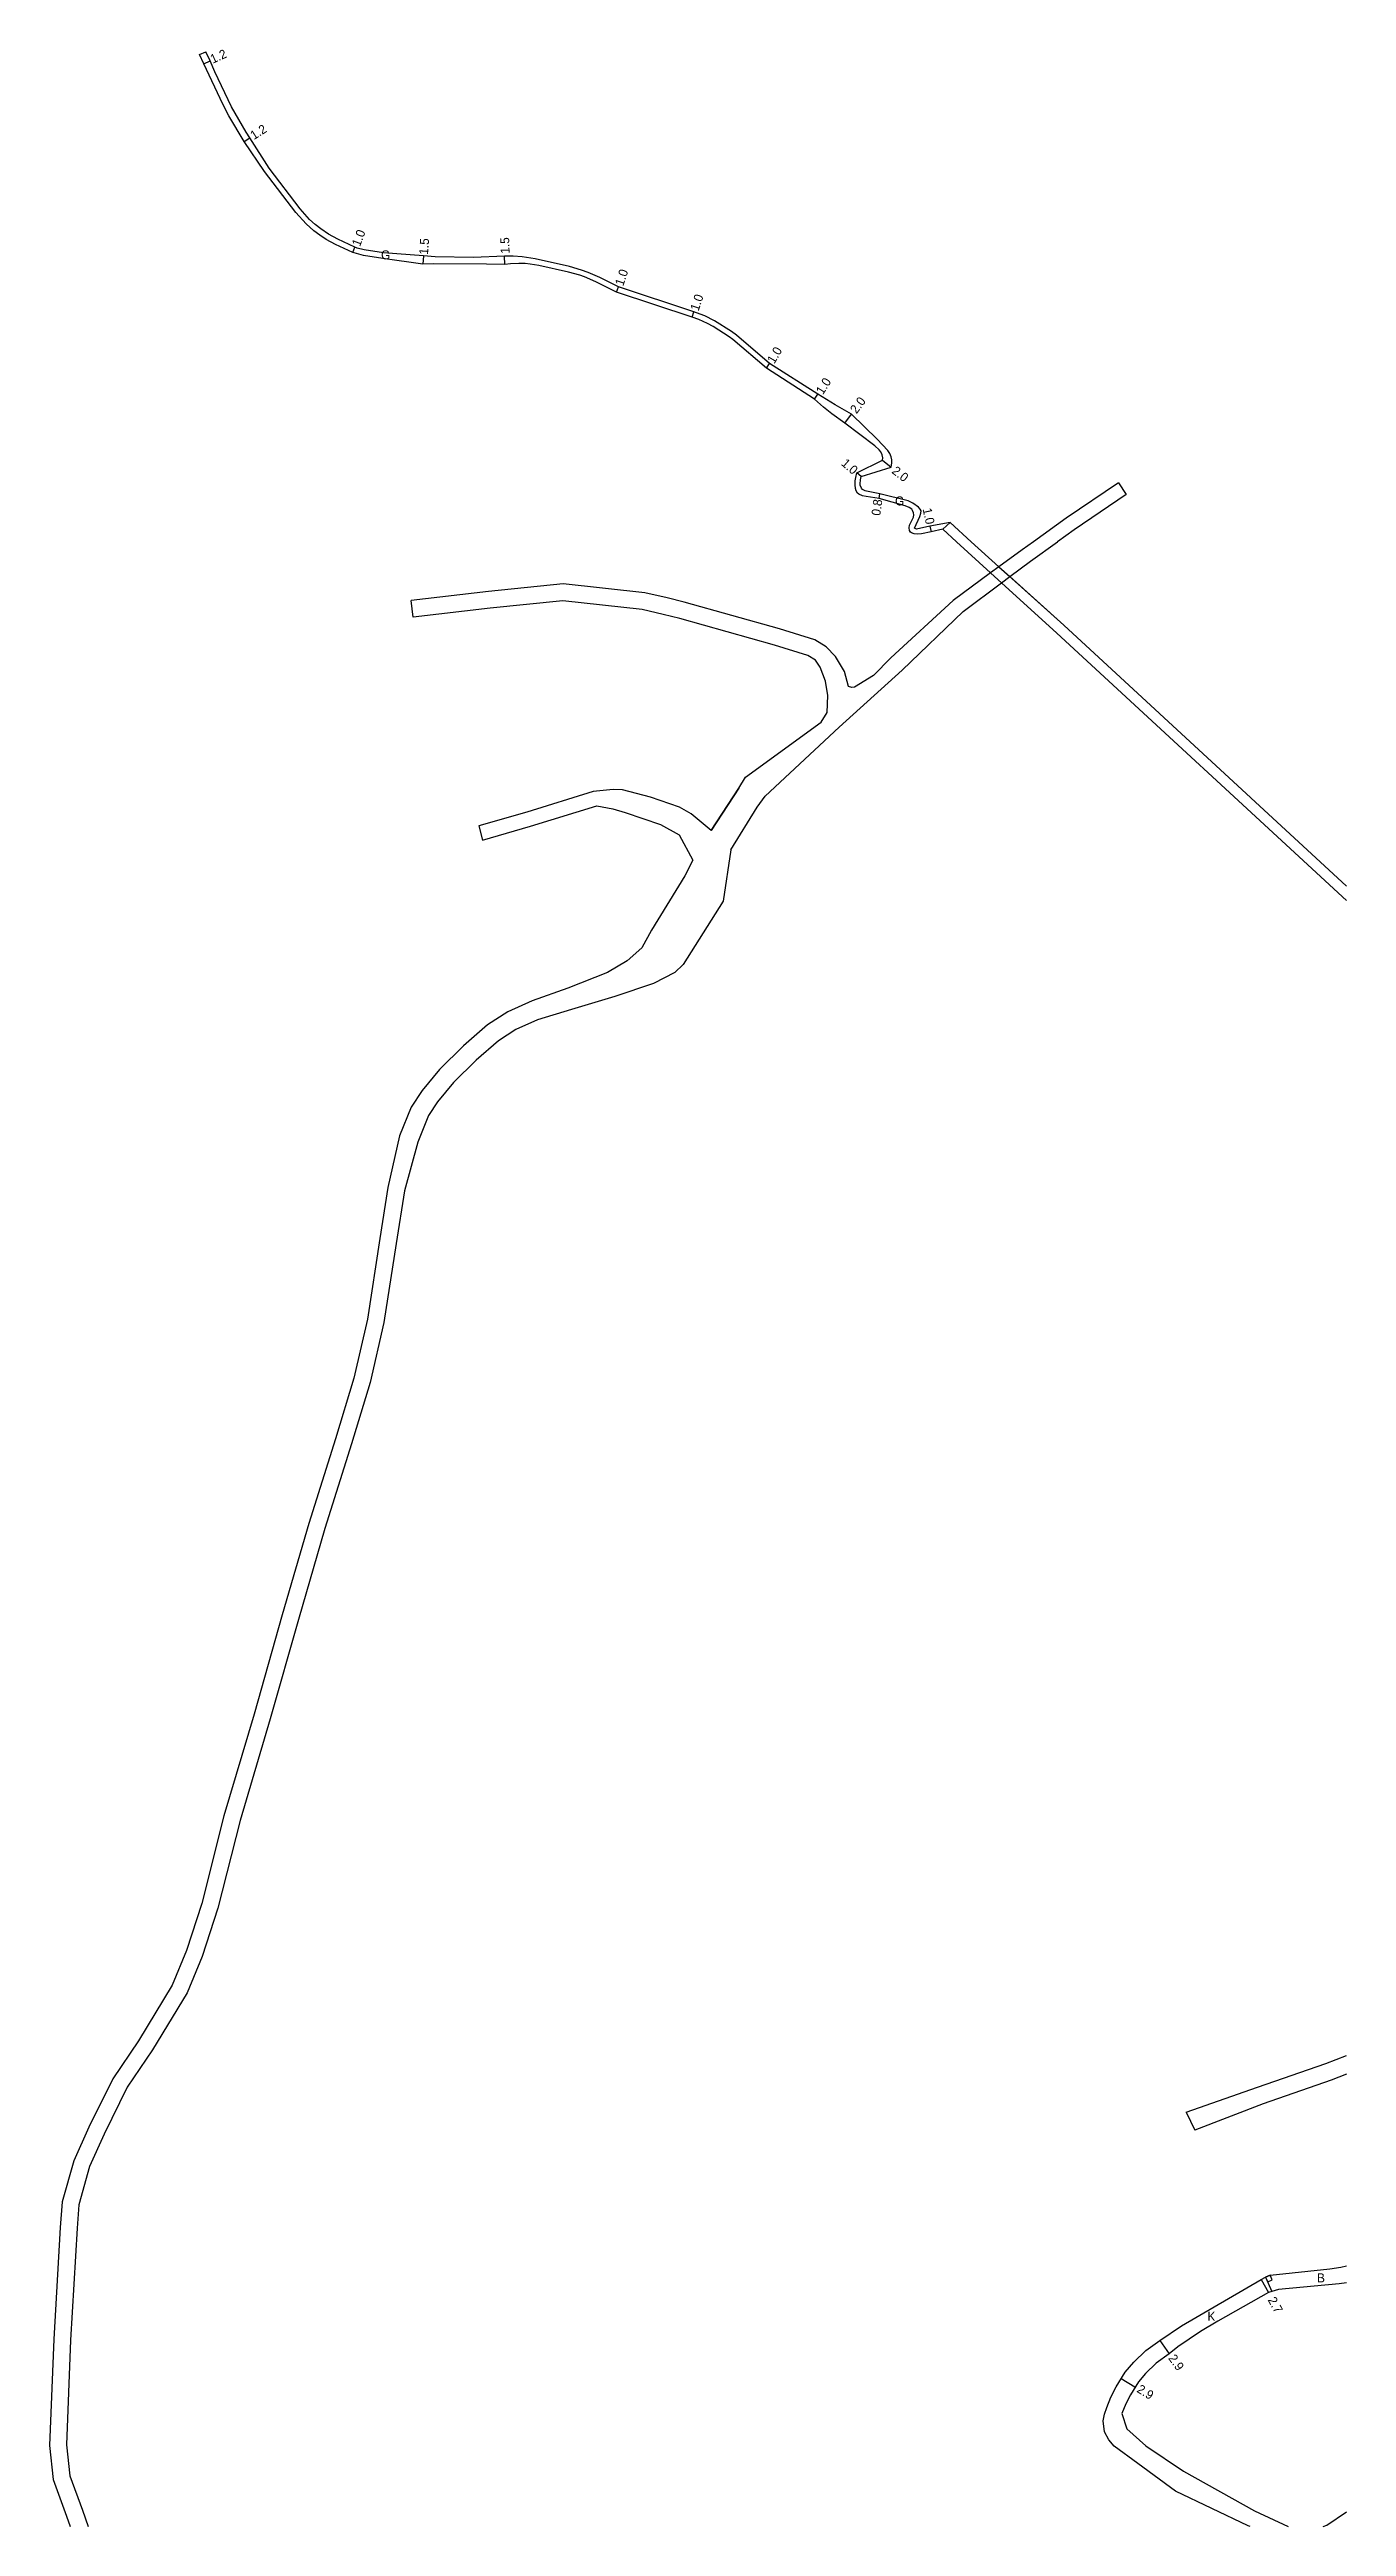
# Model space of a CAD drawing. Header units: metres. Extents: x -14400 to -12000, y -90000 to -87000.
# Drawn here: x -13030.8 to -12800, y -90000 to -89559.2 of the extents above; entities that cross this region are included whole.
import ezdxf

# ---------------------------------------------------------------- set-up
doc = ezdxf.new("R2010")
doc.units = ezdxf.units.M
doc.header["$LTSCALE"] = 2.5
for name, color, linetype in [('側溝・桝', 7, 'Continuous'), ('幅員', 7, 'Continuous'), ('舗装', 7, 'Continuous'), ('道路', 7, 'Continuous')]:
    doc.layers.add(name, color=color, linetype=linetype)
doc.styles.get("Standard").update_dxf_attribs({"font": ''})
doc.styles.get('Standard').set_extended_font_data('@MS PGothic')

msp = doc.modelspace()

# ---------------------------------------------------------------- texts
at = {"layer": '幅員'}
for s, rotation, p in [('1.2', 24.1369, (-13001.77, -89561.7)), ('1.2', 32.4561, (-12994.45, -89575.3)), ('1.0', 69.1524, (-12975.58, -89594.34)), ('1.5', 85.8203, (-12963.47, -89595.72)), ('1.5', 91.6357, (-12948.94, -89595.48)), ('1.0', 71.5923, (-12928.72, -89601.36)), ('1.0', 71.4325, (-12915.33, -89605.82)), ('1.0', 59.5608, (-12901.83, -89615.21)), ('1.0', 57.2702, (-12893.19, -89620.71)), ('2.0', 53.2974, (-12887.19, -89624.1)), ('1.0', 318.8878, (-12890.03, -89633.02)), ('2.0', 321.9305, (-12881.05, -89634.44)), ('0.8', 82.1847, (-12882.98, -89642.21)), ('1.0', 282.1465, (-12875.44, -89640.95)), ('2.7', 299.1911, (-12814.06, -89959.69)), ('2.9', 305.7263, (-12831.78, -89970.08)), ('2.9', 328.47, (-12837.44, -89975.99))]:
    msp.add_text(s, height=1.6, rotation=rotation, dxfattribs=at).set_placement(p)
at = {"layer": '舗装'}
for s, p in [('G', (-12971.82, -89596.52)), ('G', (-12880.34, -89640.31)), ('B', (-12805.23, -89956.56)), ('K', (-12824.74, -89963.4))]:
    msp.add_text(s, height=1.6, dxfattribs=at).set_placement(p)

# ---------------------------------------------------------------- linework, layer by layer
at = {"layer": '側溝・桝'}
msp.add_lwpolyline([(-12814.02, -89956.48), (-12813.2, -89956.1), (-12813.58, -89955.28), (-12814.39, -89955.66)], close=True, dxfattribs=at)
at = {"layer": '幅員'}
for points in [[(-13003.34, -89561.7), (-13002.25, -89561.21)], [(-12996.21, -89575.53), (-12995.2, -89574.88)], [(-12976.86, -89595.28), (-12976.5, -89594.34)], [(-12964.25, -89595.89), (-12964.36, -89597.39)], [(-12949.81, -89597.42), (-12949.86, -89595.92)], [(-12929.9, -89602.37), (-12929.58, -89601.42)], [(-12916.45, -89606.83), (-12916.13, -89605.88)], [(-12903.21, -89615.88), (-12902.7, -89615.02)], [(-12894.65, -89621.37), (-12894.11, -89620.53)], [(-12889.3, -89625.64), (-12888.1, -89624.04)], [(-12882.59, -89632.28), (-12881.02, -89633.51)], [(-12886.38, -89635.15), (-12887.13, -89634.5)], [(-12883.17, -89639.05), (-12883.06, -89638.25)], [(-12874.13, -89644.01), (-12873.92, -89644.99)], [(-12815.19, -89956.02), (-12813.87, -89958.38)], [(-12833.24, -89966.93), (-12831.54, -89969.28)], [(-12837.65, -89975.22), (-12840.12, -89973.71)]]:
    msp.add_lwpolyline(points, dxfattribs=at)
at = {"layer": '舗装'}
msp.add_lwpolyline([(-12814.39, -89955.66), (-12813.27, -89958.2)], dxfattribs=at)
at = {"layer": '道路'}
for points in [[(-13004.14, -89560.08), (-13003.01, -89559.59)], [(-12882.87, -89630.77), (-12883.16, -89630.43), (-12883.92, -89629.72), (-12889.3, -89625.64), (-12891.57, -89624.01), (-12893.08, -89622.81), (-12894.65, -89621.37), (-12903.21, -89615.88), (-12909.23, -89610.79), (-12909.85, -89610.33), (-12912.72, -89608.46), (-12913.7, -89607.91), (-12915.25, -89607.23), (-12916.45, -89606.83), (-12929.9, -89602.37), (-12933.58, -89600.5), (-12935.64, -89599.61), (-12936.44, -89599.33), (-12938.44, -89598.8), (-12943.74, -89597.63), (-12945.29, -89597.35), (-12946.17, -89597.27), (-12947.28, -89597.27), (-12948.77, -89597.34), (-12949.81, -89597.42), (-12953.03, -89597.36), (-12962.45, -89597.34), (-12964.36, -89597.39), (-12971.5, -89596.34), (-12974.92, -89595.81), (-12976.61, -89595.38), (-12976.86, -89595.28), (-12979.92, -89593.87), (-12981.57, -89592.96), (-12982.73, -89592.22), (-12983.81, -89591.43), (-12985.17, -89590.22), (-12986.98, -89588.2), (-12992.56, -89580.88), (-12996.21, -89575.53), (-12998.94, -89570.96), (-12999.98, -89568.88), (-13003.34, -89561.7), (-13004.14, -89560.08)], [(-12866.8, -89646.77), (-12870.53, -89643.32), (-12874.13, -89644.01), (-12876.52, -89644.54), (-12876.67, -89644.45), (-12876.88, -89644.33), (-12875.92, -89642.25), (-12875.75, -89641.67), (-12875.72, -89641.28), (-12875.85, -89640.97), (-12876.17, -89640.59), (-12877.18, -89639.89), (-12878, -89639.51), (-12883.06, -89638.25), (-12885.42, -89637.79), (-12885.68, -89637.73), (-12886.16, -89637.45), (-12886.34, -89637.25), (-12886.52, -89636.72), (-12886.53, -89636.46), (-12886.5, -89635.74), (-12886.38, -89635.15), (-12881.02, -89633.51), (-12880.92, -89632.7), (-12880.92, -89632.18), (-12881.02, -89631.65), (-12881.28, -89631.06), (-12881.65, -89630.54), (-12883.5, -89628.51), (-12888.1, -89624.04), (-12891.02, -89622.38), (-12894.11, -89620.53), (-12902.7, -89615.02), (-12908.57, -89610.02), (-12909.47, -89609.36), (-12912.49, -89607.43), (-12914.22, -89606.59), (-12915.04, -89606.25), (-12916.13, -89605.88), (-12929.58, -89601.42), (-12932.86, -89599.76), (-12934.93, -89598.86), (-12936.12, -89598.41), (-12938.31, -89597.78), (-12944.4, -89596.4), (-12946.71, -89596.05), (-12948.28, -89595.93), (-12949.86, -89595.92), (-12955.39, -89596.16), (-12962.18, -89596.05), (-12964.25, -89595.89), (-12971.4, -89595.35), (-12974.81, -89594.82), (-12976.1, -89594.51), (-12976.5, -89594.34), (-12979.54, -89592.94), (-12981.19, -89592.02), (-12982.53, -89591.11), (-12983.52, -89590.33), (-12984.53, -89589.43), (-12986.23, -89587.54), (-12991.74, -89580.31), (-12995.2, -89574.88), (-12995.85, -89573.87), (-12998.41, -89569.34), (-13001.4, -89563.13), (-13002.25, -89561.21), (-13003.01, -89559.59)], [(-12877.61, -89645.05), (-12877.77, -89644.77), (-12877.81, -89644.32), (-12877.74, -89643.81), (-12877.08, -89642.38), (-12876.99, -89642.01), (-12877.03, -89641.63), (-12877.21, -89641.19), (-12877.37, -89640.98), (-12877.82, -89640.67), (-12878.56, -89640.37), (-12883.17, -89639.05), (-12885.51, -89638.73), (-12886.16, -89638.59), (-12886.79, -89638.33), (-12887.02, -89638.14), (-12887.29, -89637.7), (-12887.38, -89637.32), (-12887.45, -89636.65), (-12887.43, -89635.95), (-12887.34, -89635.32), (-12887.13, -89634.5), (-12882.59, -89632.28), (-12882.53, -89631.86), (-12882.63, -89631.3), (-12882.87, -89630.77)], [(-12840.59, -89636.31), (-12849.9, -89642.6), (-12855.72, -89646.77)], [(-12840.59, -89636.31), (-12839.19, -89638.38)], [(-12839.19, -89638.38), (-12848.47, -89644.65), (-12851.42, -89646.77)], [(-12869.43, -89646.77), (-12871.86, -89644.53), (-12873.92, -89644.99), (-12875.63, -89645.37), (-12876.31, -89645.41), (-12876.95, -89645.34), (-12877.42, -89645.17), (-12877.61, -89645.05)], [(-12869.43, -89646.77), (-12871.86, -89644.53), (-12870.53, -89643.32), (-12866.8, -89646.77)], [(-12869.43, -89646.77), (-12871.86, -89644.53)], [(-12870.53, -89643.32), (-12866.8, -89646.77)], [(-12869.43, -89646.77), (-12863.33, -89652.33), (-12861.4, -89654.09), (-12851.57, -89663.04), (-12800, -89710.64)], [(-12869.43, -89646.77), (-12863.33, -89652.33), (-12861.4, -89654.09), (-12851.57, -89663.04), (-12800, -89710.64)], [(-12869.43, -89646.77), (-12863.33, -89652.33), (-12851.57, -89663.04), (-12800, -89710.64)], [(-12800, -89708.06), (-12850.29, -89661.64), (-12861.84, -89651.24), (-12866.8, -89646.77)], [(-12866.8, -89646.77), (-12861.84, -89651.24), (-12859.91, -89652.97), (-12850.29, -89661.64), (-12800, -89708.06)], [(-12866.8, -89646.77), (-12861.84, -89651.24), (-12859.91, -89652.97), (-12850.29, -89661.64), (-12800, -89708.06)], [(-12855.72, -89646.77), (-12857.73, -89648.21), (-12861.84, -89651.24)], [(-12859.91, -89652.97), (-12856.26, -89650.23), (-12851.42, -89646.77)], [(-12861.84, -89651.24), (-12863.33, -89652.33)], [(-12863.33, -89652.33), (-12869.97, -89657.21), (-12881.12, -89667.46), (-12884.19, -89670.58), (-12887.55, -89672.66), (-12888.01, -89672.74), (-12888.64, -89672.51), (-12889.36, -89669.88), (-12890.94, -89667.18), (-12892.58, -89665.48), (-12894.62, -89664.25), (-12900.93, -89662.29), (-12917.85, -89657.53), (-12920.89, -89656.78), (-12924.87, -89655.88), (-12939.43, -89654.29), (-12952.72, -89655.64), (-12966.47, -89657.22)], [(-12909.57, -89701.63), (-12904.86, -89694.01), (-12903.48, -89692.06), (-12890.27, -89679.76), (-12879.07, -89669.65), (-12868.21, -89659.2), (-12861.4, -89654.09)], [(-12861.4, -89654.09), (-12859.91, -89652.97)], [(-12966.13, -89660.2), (-12966.47, -89657.22)], [(-12913.09, -89698.18), (-12908.15, -89690.62), (-12906.94, -89688.67), (-12893.5, -89678.9), (-12892.4, -89677.18), (-12892.31, -89674.16), (-12892.73, -89671.56), (-12893.69, -89669.12), (-12894.47, -89667.85), (-12895.86, -89667.01), (-12901.8, -89665.16), (-12918.62, -89660.43), (-12921.59, -89659.7), (-12925.36, -89658.84), (-12939.44, -89657.3), (-12952.38, -89658.62), (-12966.13, -89660.2)], [(-12913.09, -89698.18), (-12916.62, -89695.18), (-12918.73, -89694.03), (-12923.88, -89692.21), (-12928.86, -89690.93), (-12930.5, -89690.86), (-12934.08, -89691.2), (-12945.87, -89694.87), (-12954.41, -89697.35)], [(-12908.15, -89690.62), (-12913.09, -89698.18)], [(-12953.77, -89699.9), (-12945.24, -89697.42), (-12933.44, -89693.75), (-12930.55, -89694.3), (-12928.37, -89694.95), (-12922.07, -89697.07), (-12918.77, -89698.93), (-12916.34, -89703.46), (-12917.76, -89706.25), (-12923.7, -89715.91), (-12925.4, -89719.03), (-12927.99, -89721.38), (-12931.54, -89723.41), (-12938.58, -89726.25), (-12944.93, -89728.5), (-12949.26, -89730.45), (-12952.9, -89732.74), (-12957.17, -89736.49), (-12961.41, -89740.7), (-12964.51, -89744.45), (-12966.47, -89747.38), (-12968.53, -89752.52), (-12970.59, -89761.69), (-12972.01, -89770.77), (-12974.26, -89785.16), (-12976.66, -89795.63), (-12979.95, -89806.42), (-12984.67, -89821.51), (-12989.4, -89837.77), (-12994.42, -89855.46), (-12999.79, -89873.54), (-13003.72, -89889.12), (-13006.44, -89897.5), (-13009.01, -89903.69), (-13014.99, -89913.56), (-13019.58, -89920.31), (-13023.8, -89928.92), (-13026.51, -89934.9), (-13028.6, -89942.24), (-13028.92, -89946.77), (-13030.08, -89966.66), (-13030.82, -89985.6), (-13030.16, -89991.67), (-13027.79, -89998.14), (-13027.12, -90000)], [(-12909.57, -89701.63), (-12904.86, -89694.01)], [(-12954.41, -89697.35), (-12953.77, -89699.9)], [(-12909.57, -89701.63), (-12910.93, -89710.72), (-12918.07, -89722.03), (-12919.54, -89723.44), (-12923.33, -89725.41), (-12930.24, -89727.72), (-12937.92, -89730.03), (-12943.97, -89731.87), (-12947.82, -89733.6), (-12950.94, -89735.57), (-12954.89, -89739.02), (-12958.9, -89743.02), (-12961.75, -89746.45), (-12963.36, -89748.87), (-12965.27, -89753.63), (-12967.65, -89762.31), (-12969.11, -89771.66), (-12971.31, -89785.73), (-12973.75, -89796.4), (-12977.08, -89807.3), (-12981.8, -89822.38), (-12986.51, -89838.56), (-12991.54, -89856.28), (-12996.89, -89874.33), (-13000.84, -89889.96), (-13003.63, -89898.54), (-13006.33, -89905.04), (-13012.47, -89915.18), (-13016.98, -89921.82), (-13021.09, -89930.2), (-13023.68, -89935.93), (-13025.63, -89942.77), (-13025.92, -89946.94), (-13027.08, -89966.83), (-13027.81, -89985.5), (-13027.22, -89990.98), (-13024.97, -89997.12), (-13023.93, -90000)], [(-12828.53, -89926.25), (-12815.82, -89921.83), (-12803.7, -89917.6), (-12800, -89916.2)], [(-12800, -89919.53), (-12802.73, -89920.57), (-12814.83, -89924.78), (-12827.01, -89929.46)], [(-12828.53, -89926.25), (-12827.01, -89929.46)], [(-12842.65, -89978.82), (-12841.93, -89976.97), (-12841, -89975.14), (-12839.39, -89972.51), (-12837.84, -89970.74), (-12835.69, -89968.71), (-12833.24, -89966.93), (-12829.37, -89964.31), (-12815.19, -89956.02), (-12814.39, -89955.66), (-12813.58, -89955.28), (-12802.96, -89954.17), (-12800.99, -89953.84), (-12800, -89953.61)], [(-12800, -89956.63), (-12801.3, -89956.84), (-12812.1, -89957.85), (-12813.87, -89958.38), (-12822.9, -89963.45), (-12825.96, -89965.28), (-12829.99, -89968.04), (-12831.54, -89969.28), (-12833.84, -89970.95), (-12835.75, -89972.75), (-12837.04, -89974.24), (-12838.46, -89976.55), (-12839.28, -89978.16), (-12839.95, -89979.88)], [(-12817.16, -90000), (-12817.5, -89999.88), (-12830.44, -89993.69), (-12837.11, -89988.78), (-12841.34, -89985.71), (-12842.32, -89984.58), (-12843.07, -89983.14), (-12843.32, -89981.2), (-12843.09, -89980), (-12842.65, -89978.82)], [(-12839.95, -89979.88), (-12839.09, -89982.63), (-12835.69, -89985.66), (-12829.02, -89990.18), (-12816.39, -89997.24), (-12810.37, -90000)], [(-12804.16, -90000), (-12803.51, -89999.75), (-12800, -89997.41)]]:
    msp.add_lwpolyline(points, dxfattribs=at)

msp.set_redraw_order([(e.dxf.handle, doc.entitydb.next_handle()) for e in msp.query("TEXT MTEXT ATTDEF DIMENSION ARC_DIMENSION")])  # texts and dimensions are drawn at this point

doc.saveas('drawing.dxf')
